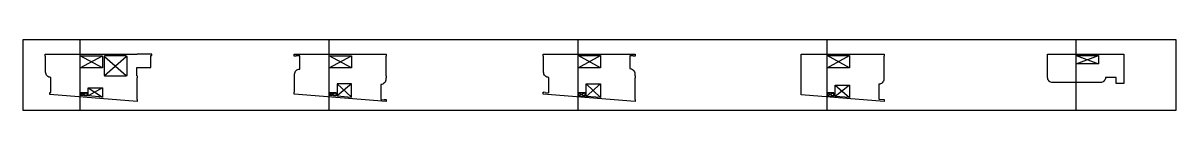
# Model space of a CAD drawing. Header units: inches. Extents: x 130993 to 274375, y -5108 to 103559.
# Drawn here: x 150612 to 158714, y 61931 to 62427 of the extents above; entities that cross this region are included whole.
import ezdxf

# ---------------------------------------------------------------- set-up
doc = ezdxf.new("R2010")
doc.units = ezdxf.units.IN
doc.header["$MEASUREMENT"] = 0
doc.layers.add('Elevation3', color=74, linetype='Continuous', lineweight=13)

msp = doc.modelspace()

# ---------------------------------------------------------------- linework, layer by layer
at = {"layer": 'Defpoints'}
for p, q in [((151012.35, 61930.57), (151012.35, 62426.79)), ((152762.21, 61930.57), (152762.21, 62426.79)), ((154512.07, 61930.57), (154512.07, 62426.79)), ((156261.92, 61930.57), (156261.92, 62426.79)), ((158011.78, 61930.57), (158011.78, 62426.79))]:
    msp.add_line(p, q, dxfattribs=at)
at = {"layer": 'Elevation3', "lineweight": 30}
for p, q in [((151169.35, 62228.71), (151012.35, 62313.71)), ((151012.35, 62228.71), (151169.35, 62313.71)), ((151185.35, 62309.71), (151335.35, 62175.71)), ((151185.35, 62175.71), (151335.35, 62309.71)), ((152531.21, 62311.71), (152521.21, 62311.71)), ((152531.21, 62311.71), (152531.21, 62313.71)), ((152919.21, 62228.71), (152762.21, 62313.71)), ((152762.21, 62228.71), (152919.21, 62313.71)), ((154669.07, 62228.71), (154512.07, 62316.71)), ((154512.07, 62228.71), (154669.07, 62316.71)), ((154900.07, 62311.71), (154900.07, 62313.71)), ((154900.07, 62311.71), (154900.07, 62311.71)), ((156418.92, 62228.71), (156261.92, 62316.71)), ((156261.92, 62228.71), (156418.92, 62316.71)), ((158011.78, 62316.71), (158168.78, 62256.71)), ((158011.78, 62256.71), (158168.78, 62316.71)), ((151068.35, 62088.71), (151169.35, 62023.61)), ((151169.35, 62088.71), (151068.35, 62031.73)), ((152818.21, 62115.71), (152919.21, 62023.59)), ((152919.21, 62115.71), (152818.21, 62031.73)), ((154568.07, 62115.71), (154669.07, 62020.58)), ((154669.07, 62115.71), (154568.07, 62028.72)), ((156317.92, 62106.71), (156418.92, 62020.58)), ((156418.92, 62106.71), (156317.92, 62028.72)), ((151012.35, 62053.71), (151063.35, 62032.14)), ((151063.35, 62053.71), (151012.35, 62036.25)), ((152762.21, 62053.71), (152813.21, 62032.14)), ((152813.21, 62053.71), (152762.21, 62036.25)), ((154281.07, 62056.84), (154271.07, 62057.65)), ((154281.07, 62054.88), (154281.07, 62056.83)), ((154512.07, 62053.71), (154563.07, 62029.13)), ((154563.07, 62053.71), (154512.07, 62033.24)), ((154563.07, 62053.71), (154563.07, 62032.14)), ((156261.92, 62053.71), (156308.92, 62029.45)), ((156308.92, 62053.71), (156261.92, 62033.24))]:
    msp.add_line(p, q, dxfattribs=at)
for points in [[(150611.84, 62426.79), (158713.87, 62426.79), (158713.87, 61930.57), (150611.84, 61930.57)], [(151169.35, 62228.71), (151012.35, 62228.71), (151012.35, 62313.71), (151169.35, 62313.71)], [(152919.21, 62228.71), (152762.21, 62228.71), (152762.21, 62313.71), (152919.21, 62313.71)], [(154669.07, 62228.71), (154512.07, 62228.71), (154512.07, 62316.71), (154669.07, 62316.71)], [(156418.92, 62228.71), (156261.92, 62228.71), (156261.92, 62316.71), (156418.92, 62316.71)], [(158011.78, 62316.71), (158168.78, 62316.71), (158168.78, 62256.71), (158011.78, 62256.71)], [(151068.35, 62088.71), (151169.35, 62088.71), (151169.35, 62023.61), (151068.35, 62031.73)], [(152919.21, 62115.71), (152818.21, 62115.71), (152818.21, 62031.73), (152919.21, 62023.59)], [(154568.07, 62115.71), (154669.07, 62115.71), (154669.07, 62020.58), (154568.07, 62028.72)], [(156317.92, 62106.71), (156418.92, 62106.71), (156418.92, 62020.58), (156317.92, 62028.72)], [(156308.92, 62053.71), (156261.92, 62053.71), (156261.92, 62033.24), (156308.92, 62029.45)]]:
    msp.add_lwpolyline(points, close=True, dxfattribs=at)
for points in [[(151411.35, 62173.71), (151414.35, 62173.71), (151414.35, 62159.71), (151411.35, 62159.71), (151411.35, 62006.15), (151414.35, 62005.83), (151414.35, 61991.79), (150800.35, 62041.31), (150800.35, 62055.31), (150806.35, 62054.83), (150806.35, 62161.71, -0.4142136), (150770.35, 62197.71), (150770.35, 62311.71), (150767.35, 62311.71), (150767.35, 62325.71), (151414.35, 62325.71)], [(152521.21, 62311.71), (152517.21, 62311.71), (152517.21, 62325.71), (153164.21, 62325.71), (153164.21, 62311.71), (153161.21, 62311.71), (153161.21, 62173.71), (153164.21, 62173.71), (153164.21, 62159.71), (153161.21, 62159.71), (153161.21, 62149.71, -0.4294017), (153125.21, 62111.71), (153125.21, 62006.97), (153150.05, 62004.97), (153150.21, 62006.96), (153164.21, 62005.83)], [(153164.21, 62005.83), (153164.21, 62005.83), (153164.21, 61991.79), (152517.21, 62043.97), (152517.21, 62057.97), (152520.21, 62057.73), (152520.21, 62184.71, -0.4142136), (152556.21, 62220.71), (152556.21, 62313.71), (152531.21, 62313.71)], [(154281.07, 62054.88), (154306.07, 62052.87), (154306.07, 62161.71, -0.4142136), (154270.07, 62197.71), (154270.07, 62311.71), (154267.07, 62311.71), (154267.07, 62325.71), (154914.07, 62325.71), (154914.07, 62311.71), (154900.07, 62311.71)], [(154900.07, 62313.71), (154875.07, 62313.71), (154875.07, 62223.71, -0.4142136), (154911.07, 62187.71), (154911.07, 62173.71), (154914.07, 62173.71), (154914.07, 62159.71), (154911.07, 62159.71), (154911.07, 62006.07), (154914.07, 62005.83), (154914.07, 61991.79), (154267.07, 62043.97), (154267.07, 62057.97), (154271.07, 62057.65)]]:
    msp.add_lwpolyline(points, format="xyb", dxfattribs=at)
for points in [[(151342.35, 62175.71), (151342.35, 62309.71), (151335.35, 62309.71), (151335.35, 62313.71), (151185.35, 62313.71), (151185.35, 62309.71), (151181.35, 62309.71), (151181.35, 62175.71), (151185.35, 62175.71), (151185.35, 62173.71), (151335.35, 62173.71), (151335.35, 62175.71), (151342.35, 62175.71)], [(151411.35, 62173.71), (151411.35, 62231.71), (151510.35, 62231.71), (151510.35, 62316.71), (151516.35, 62316.71), (151516.35, 62325.71), (151414.35, 62325.71)], [(151012.35, 62053.71), (151012.35, 62036.25), (151063.35, 62032.14), (151063.35, 62053.71), (151012.35, 62053.71)], [(152762.21, 62053.71), (152762.21, 62036.25), (152813.21, 62032.14), (152813.21, 62053.71), (152762.21, 62053.71)], [(154512.07, 62053.71), (154512.07, 62033.24), (154563.07, 62029.13), (154563.07, 62053.71), (154512.07, 62053.71)]]:
    msp.add_lwpolyline(points, dxfattribs=at)
for points in [[(156663.92, 61991.79), (156079.92, 62038.89), (156079.92, 62325.71), (156663.92, 62325.71), (156663.92, 62311.71), (156660.92, 62311.71), (156660.92, 62149.71, -0.4142136), (156624.92, 62113.71), (156624.92, 62008.98), (156663.92, 62005.83)], [(157811.78, 62325.71), (158346.78, 62325.71), (158346.78, 62118.13), (158294.78, 62118.13), (158294.78, 62161.71), (158218.78, 62161.71, -0.4142136), (158182.78, 62125.71), (157847.78, 62125.71, -0.4142136), (157811.78, 62161.71)]]:
    msp.add_lwpolyline(points, format="xyb", close=True, dxfattribs=at)

doc.saveas('drawing.dxf')
